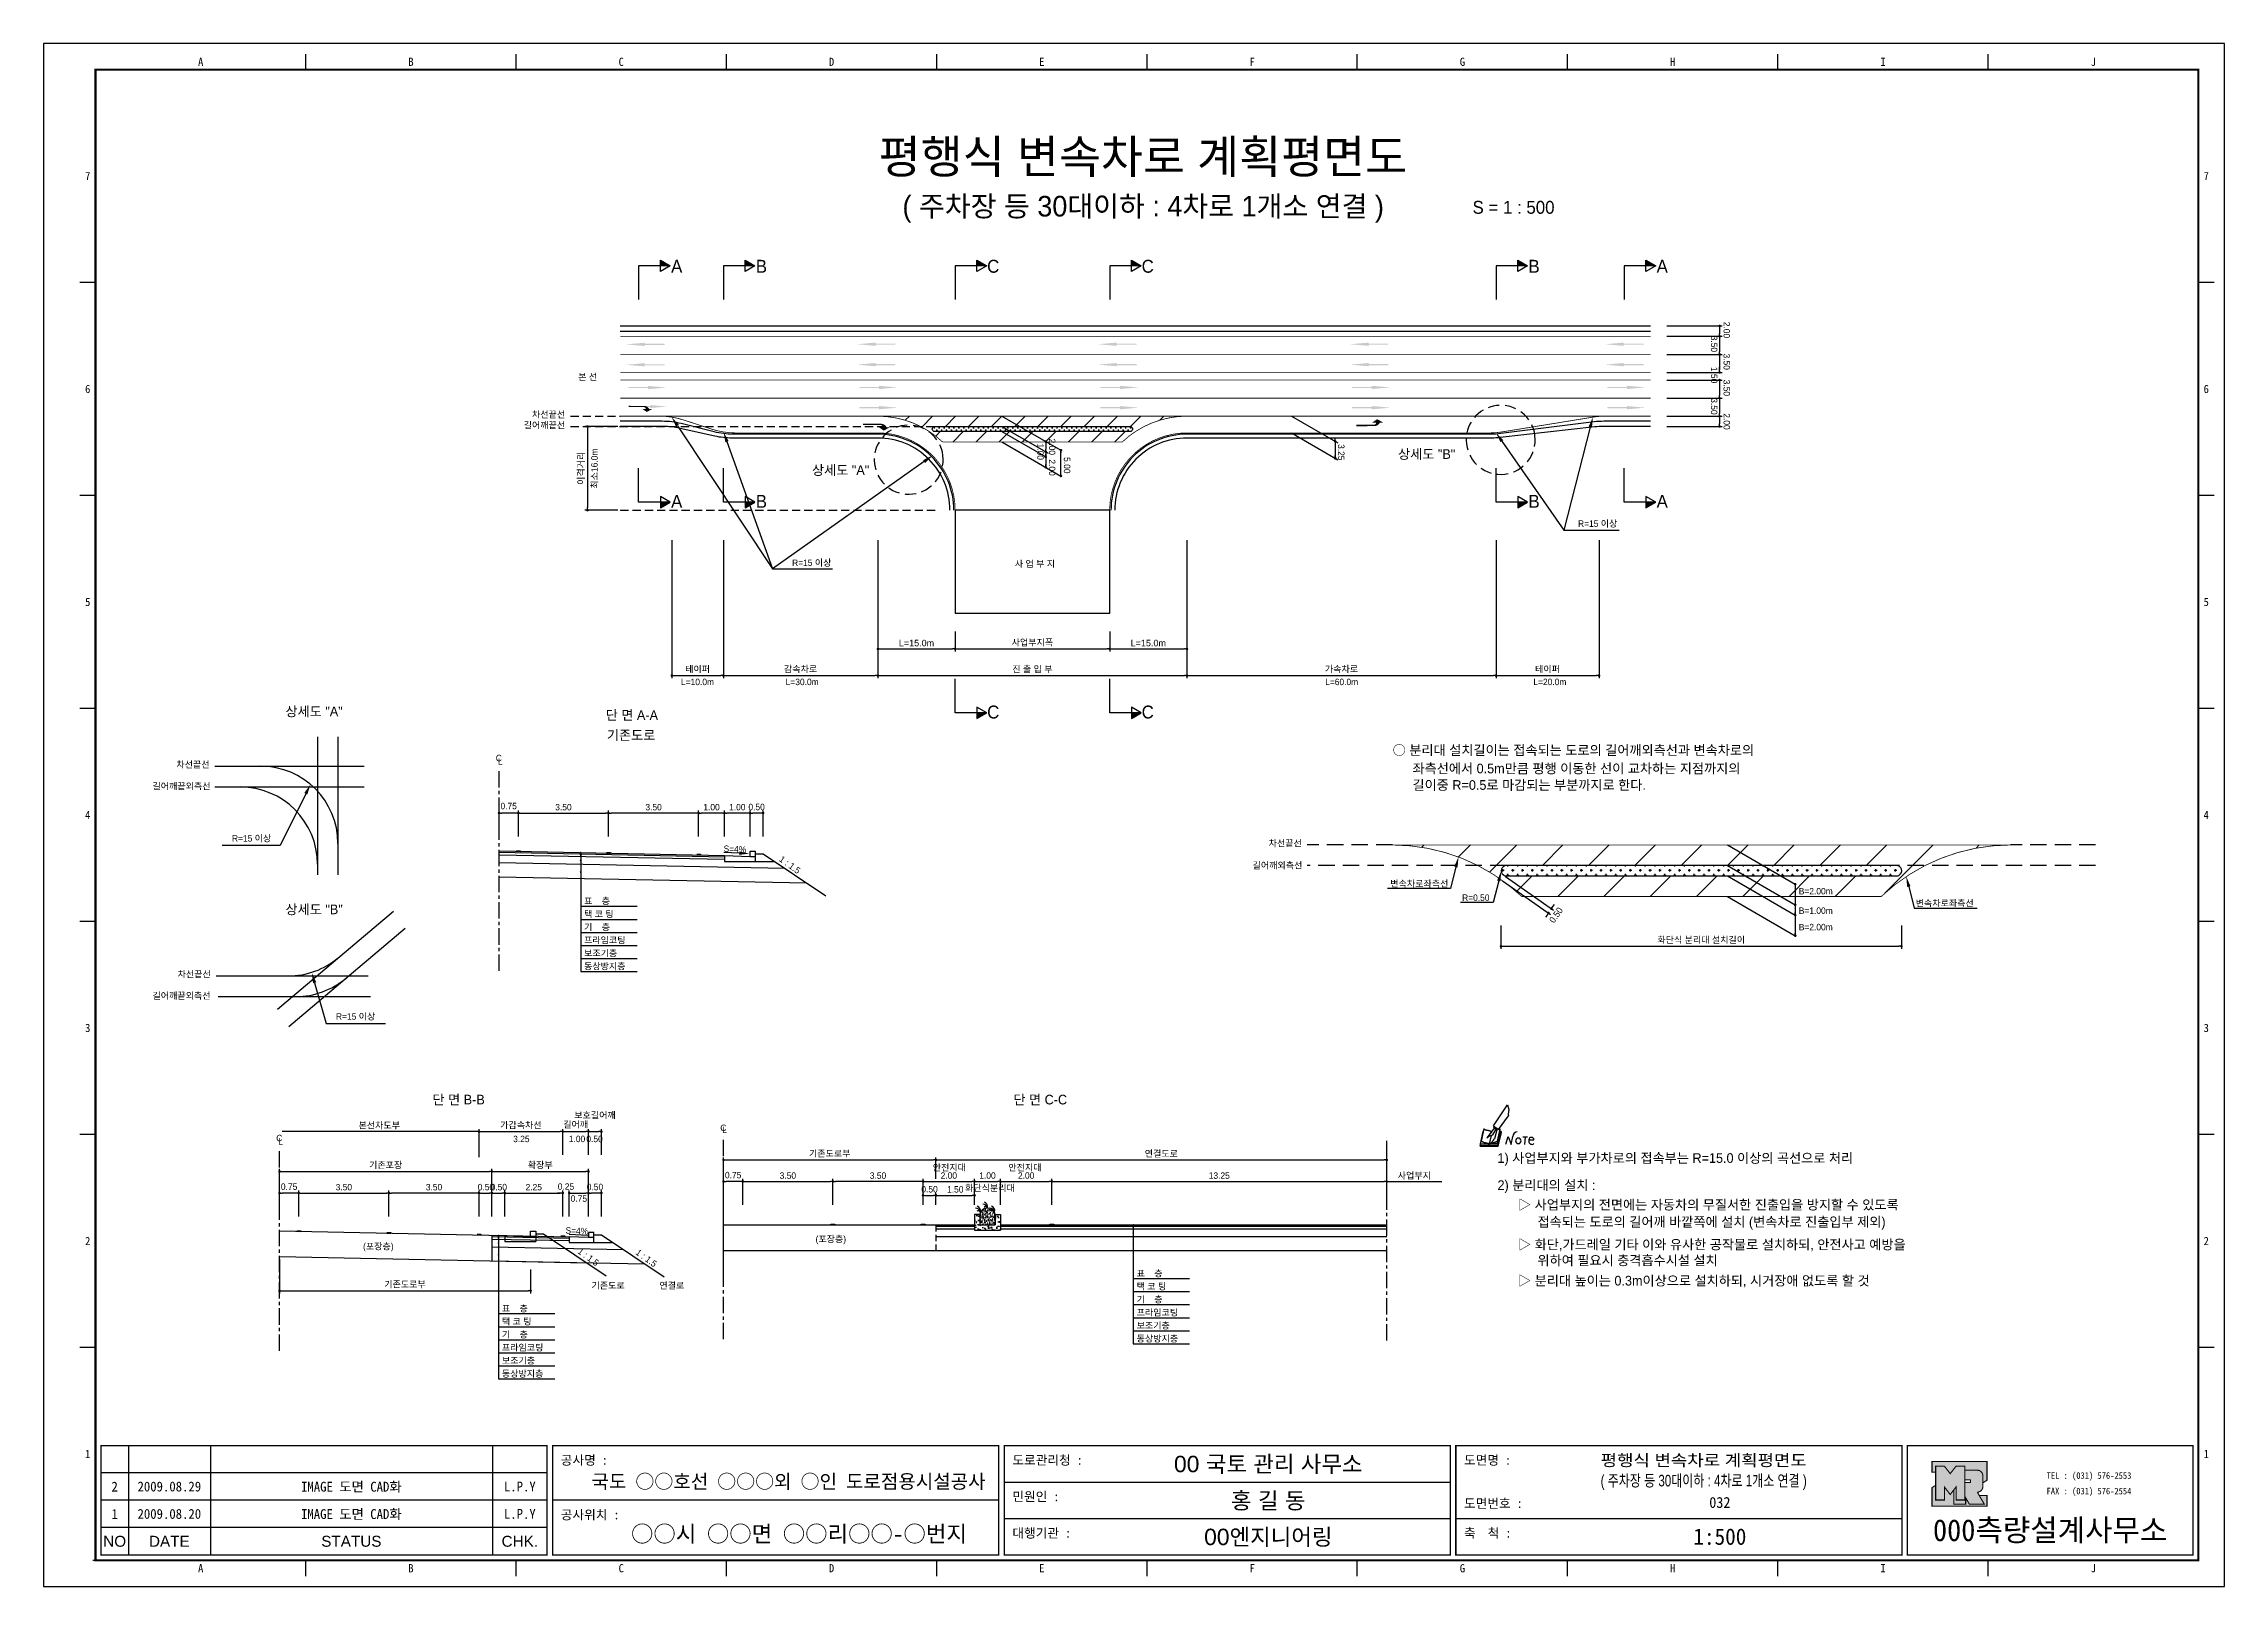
# Model space of a CAD drawing. Header units: millimetres. Extents: x 926 to 1350, y -25 to 274.
import ezdxf
from ezdxf.enums import TextEntityAlignment as Align

# ---------------------------------------------------------------- set-up
doc = ezdxf.new("R2010")
doc.units = ezdxf.units.MM
doc.linetypes.add('CENTER', pattern=[50.8, 31.75, -6.35, 6.35, -6.35])
doc.linetypes.add('HIDDEN', pattern=[9.525, 6.35, -3.175])
for name, color, linetype in [('CC-GSTR-0004', 4, 'Continuous'), ('CM-LANE-0030', 30, 'Continuous'), ('CZ-DIMT-0002', 7, 'Continuous'), ('CZ-EXST-0002', 1, 'Continuous'), ('CZ-LIN1-0007', 7, 'Continuous'), ('CZ-LIN2-0003', 3, 'Continuous'), ('CZ-LINE-0001', 7, 'Continuous'), ('CZ-TEXT-BOX0', 7, 'Continuous'), ('TITLE', 7, 'Continuous')]:
    doc.layers.add(name, color=color, linetype=linetype)
doc.styles.add('견고딕', font='arial.ttf')
doc.styles.add('돋움', font='')
doc.styles.add('돋음체', font='')
doc.styles.get('돋움').set_extended_font_data('Dotum')
doc.styles.get('돋음체').set_extended_font_data('DotumChe')

msp = doc.modelspace()

# ---------------------------------------------------------------- texts
at = {"layer": 'CZ-DIMT-0002', "style": '돋움'}
for s, height, p in [('A', 2.5, (1049.38, 231.26)), ('B', 2.5, (1065.82, 231.26)), ('C', 2.5, (1110.82, 231.26)), ('C', 2.5, (1140.82, 231.26)), ('B', 2.5, (1215.82, 231.26)), ('A', 2.5, (1240.7, 231.26)), ('본 선', 1.25, (1032.09, 209.81)), ('차선끝선', 1.25, (1024.5, 202.51)), ('길어깨끝선', 1.25, (1023.7, 200.42)), ('상세도 "B"', 1.875, (1194.97, 194.82)), ('상세도 "A"', 1.875, (1081.2, 191.7)), ('A', 2.5, (1049.38, 185.64)), ('B', 2.5, (1065.82, 185.64)), ('B', 2.5, (1215.82, 185.64)), ('A', 2.5, (1240.7, 185.64)), ('R=15 이상', 1.25, (1228.17, 181.32)), ('R=15 이상', 1.25, (1075.59, 173.73)), ('사 업 부 지', 1.25, (1118.92, 173.51)), ('L=10.0m', 1.25, (1053.42, 150.6)), ('L=30.0m', 1.25, (1073.73, 150.6)), ('L=60.0m', 1.25, (1178.47, 150.6)), ('L=20.0m', 1.25, (1218.89, 150.6)), ('C', 2.5, (1110.82, 144.76)), ('C', 2.5, (1140.82, 144.76)), ('C', 1.25, (1014.85, 135.83)), ('L', 1.25, (1015.11, 135.18)), ('차선끝선', 1.25, (955.47, 134.57)), ('길어깨끝외측선', 1.25, (953.24, 130.37)), ('R=15 이상', 1.25, (966.85, 120.25)), ('차선끝선', 1.25, (1167.52, 119.29)), ('차선끝선', 1.25, (955.7, 93.89)), ('길어깨끝외측선', 1.25, (953.24, 89.71)), ('R=15 이상', 1.25, (987.04, 85.68)), ('C', 1.25, (1058.42, 64.07)), ('L', 1.25, (1058.68, 63.67)), ('C', 1.25, (972.22, 62.09)), ('L', 1.25, (972.48, 61.44))]:
    msp.add_text(s, height=height, dxfattribs=at).set_placement(p, align=Align.MIDDLE_CENTER)
for s, rotation, p in [('2.00', 270, (1252.6, 220.49)), ('3.50', 270, (1250.16, 217.79)), ('3.50', 270, (1252.6, 214.33)), ('1.50', 270, (1250.16, 211.74)), ('3.50', 270, (1252.6, 209.26)), ('3.50', 270, (1250.16, 205.65)), ('2.00', 270, (1252.6, 202.73)), ('최소16.0m', 90, (1034.03, 188.11))]:
    msp.add_text(s, height=1.25, rotation=rotation, dxfattribs=at).set_placement(p)
for s, p in [('○ 분리대 설치길이는 접속되는 도로의 길어깨외측선과 변속차로의', (1188.37, 137.36)), ('좌측선에서 0.5m만큼 평행 이동한 선이 교차하는 지점까지의', (1192.22, 133.8)), ('길이중 R=0.5로 마감되는 부분까지로 한다.', (1192.22, 130.6)), ('1) 사업부지와 부가차로의 접속부는 R=15.0 이상의 곡선으로 처리', (1208.72, 58.21)), ('2) 분리대의 설치 :', (1208.72, 52.95)), ('▷ 사업부지의 전면에는 자동차의 무질서한 진출입을 방지할 수 있도록', (1212.7, 49.15)), ('접속되는 도로의 길어깨 바깥쪽에 설치 (변속차로 진출입부 제외)', (1216.48, 45.82)), ('▷ 화단,가드레일 기타 이와 유사한 공작물로 설치하되, 안전사고 예방을', (1212.7, 41.42)), ('위하여 필요시 충격흡수시설 설치', (1216.48, 38.35)), ('▷ 분리대 높이는 0.3m이상으로 설치하되, 시거장애 없도록 할 것', (1212.7, 34.41))]:
    msp.add_text(s, height=1.875, dxfattribs=at).set_placement(p, align=Align.MIDDLE_LEFT)
for s, rotation, p in [('S=4%', 357.7094, (1060.68, 118.16)), ('1 : 1.5', 323.8881, (1071.35, 115.12)), ('S=4%', 357.7094, (1029.99, 44.09)), ('1 : 1.5', 323.8881, (1032.23, 39)), ('1 : 1.5', 323.8881, (1043.48, 38.8))]:
    msp.add_text(s, height=1.25, rotation=rotation, dxfattribs=at).set_placement(p, align=Align.MIDDLE_CENTER)
for s, p in [('길어깨외측선', (1161.17, 114.38)), ('변속차로좌측선', (1187.91, 110.83)), ('B=2.00m', (1267.21, 109.37)), ('표    층', (1031.39, 107.45)), ('택 코 팅', (1031.39, 104.92)), ('R=0.50', (1201.85, 108.11)), ('B=1.00m', (1267.21, 105.59)), ('변속차로좌측선', (1289.9, 107.03)), ('기    층', (1031.39, 102.39)), ('B=2.00m', (1267.21, 102.4)), ('프라임코팅', (1031.39, 99.86)), ('보조기층', (1031.39, 97.33)), ('동상방지층', (1031.39, 94.8)), ('3.25', (1017.63, 61.29)), ('1.00', (1028.44, 61.29)), ('0.50', (1031.84, 61.29)), ('안전지대', (1099.09, 55.75)), ('안전지대', (1113.75, 55.75)), ('사업부지', (1189.36, 54.18)), ('화단식분리대', (1105.36, 51.77)), ('(포장층)', (1076.34, 41.86)), ('(포장층)', (988.49, 40.45)), ('기존도로', (1032.83, 32.85)), ('연결로', (1046.02, 32.85)), ('표    층', (1138.67, 35.21)), ('택 코 팅', (1138.67, 32.68)), ('표    층', (1015.44, 28.4)), ('기    층', (1138.67, 30.15)), ('택 코 팅', (1015.44, 25.87)), ('프라임코팅', (1138.67, 27.61)), ('보조기층', (1138.67, 25.08)), ('프라임코팅', (1015.44, 20.81)), ('기    층', (1015.44, 23.34)), ('동상방지층', (1138.67, 22.55)), ('보조기층', (1015.44, 18.28)), ('동상방지층', (1015.44, 15.74))]:
    msp.add_text(s, height=1.25, dxfattribs=at).set_placement(p)
at = {"layer": 'CZ-DIMT-0002', "char_height": 1.25, "attachment_point": 5, "style": '돋움'}
for s, insert, rotation in [('1.00', (1120, 195.27), 270), ('\\A1;2.00', (1122.26, 196.23), 270), ('3.25', (1178.38, 195.16), 270), ('2.00', (1122.26, 192.2), 270), ('5.00', (1125.15, 192.63), 270), ('\\A1;0.50', (1220.09, 105.35), 54.9032)]:
    msp.add_mtext(s, dxfattribs=dict(at, insert=insert, rotation=rotation))
at = {"layer": 'CZ-DIMT-0002', "insert": (991.63, 64.48), "char_height": 1.25, "attachment_point": 5, "style": '돋움'}
msp.add_mtext('본선차도부', dxfattribs=at)
at = {"layer": 'CZ-LINE-0001', "insert": (1030.85, 192.05), "char_height": 1.25, "attachment_point": 5, "rotation": 90, "style": '돋움'}
msp.add_mtext('\\A1;이격거리', dxfattribs=at)
at = {"layer": 'CZ-LINE-0001', "char_height": 1.25, "attachment_point": 5, "style": '돋움'}
for s, insert in [('\\A1;{\\fArial|b0|i0|c0|p32;L=15.0m}', (1095.93, 158.14)), ('\\A1;사업부지폭', (1118.43, 158.2)), ('\\A1;{\\fArial|b0|i0|c0|p32;L=15.0m}', (1140.93, 158.14)), ('\\A1;테이퍼', (1053.43, 153.02)), ('\\A1;감속차로', (1073.43, 153.03)), ('\\A1;진 출 입 부', (1118.43, 153.02)), ('\\A1;가속차로', (1178.43, 153.03)), ('\\A1;테이퍼', (1218.43, 153.02)), ('\\A1;0.75', (1016.76, 126.51)), ('\\A1;3.50', (1027.39, 126.29)), ('\\A1;3.50', (1044.89, 126.29)), ('\\A1;1.00', (1056.14, 126.29)), ('\\A1;1.00', (1061.14, 126.29)), ('\\A1;0.50', (1064.89, 126.32)), ('\\A1;화단식 분리대 설치길이', (1248.27, 100.49)), ('\\A1;가감속차선', (1019.13, 64.53)), ('\\A1;길어깨', (1029.76, 64.66)), ('\\A1;보호길어깨', (1033.51, 66.45)), ('\\A1;기존도로부', (1079.08, 59.02)), ('\\A1;연결도로', (1143.46, 59.01)), ('\\A1;기존포장', (992.88, 56.78)), ('\\A1;확장부', (1022.88, 56.78)), ('\\A1;0.75', (1060.33, 54.89)), ('\\A1;3.50', (1070.96, 54.79)), ('\\A1;3.50', (1088.46, 54.79)), ('\\A1;2.00', (1102.21, 54.79)), ('\\A1;1.00', (1109.71, 54.79)), ('\\A1;2.00', (1117.21, 54.79)), ('\\A1;13.25', (1154.71, 54.79)), ('\\A1;0.75', (974.13, 52.65)), ('\\A1;3.50', (984.76, 52.55)), ('\\A1;3.50', (1002.26, 52.55)), ('\\A1;0.50', (1012.34, 52.56)), ('\\A1;0.50', (1014.84, 52.56)), ('\\A1;2.25', (1021.63, 52.55)), ('\\A1;0.25', (1027.88, 52.66)), ('\\A1;0.75', (1030.38, 50.33)), ('\\A1;0.50', (1033.51, 52.58)), ('\\A1;0.50', (1098.46, 52.14)), ('\\A1;1.50', (1103.46, 52.12)), ('\\A1;기존도로부', (996.63, 33.64))]:
    msp.add_mtext(s, dxfattribs=dict(at, insert=insert))
at = {"layer": 'CZ-TEXT-BOX0', "style": '돋움'}
for s, p in [('상세도 "A"', (978.98, 144.88)), ('단 면 A-A', (1040.67, 144.16)), ('기존도로', (1040.52, 140.26)), ('상세도 "B"', (978.99, 106.46)), ('단 면 B-B', (1007.04, 69.55)), ('단 면 C-C', (1119.95, 69.55))]:
    msp.add_text(s, height=1.875, dxfattribs=at).set_placement(p, align=Align.MIDDLE_CENTER)
at = {"layer": 'TITLE', "color": 3, "linetype": 'Continuous', "style": '돋음체'}
for s, p in [('A', (956.97, 270.94)), ('B', (997.79, 270.94)), ('C', (1038.61, 270.94)), ('D', (1079.44, 270.94)), ('E', (1120.26, 270.94)), ('F', (1161.09, 270.94)), ('G', (1201.91, 270.94)), ('H', (1242.74, 270.94)), ('I', (1283.56, 270.94)), ('J', (1324.39, 270.94)), ('7', (935.04, 248.77)), ('7', (1346.31, 248.77)), ('6', (935.04, 207.44)), ('6', (1346.31, 207.44)), ('5', (935.04, 166.11)), ('5', (1346.31, 166.11)), ('4', (935.04, 124.78)), ('4', (1346.31, 124.78)), ('3', (935.04, 83.45)), ('3', (1346.31, 83.45)), ('2', (935.04, 42.12)), ('2', (1346.31, 42.12)), ('1', (935.04, 0.79)), ('1', (1346.31, 0.79)), ('A', (956.97, -21.39)), ('B', (997.79, -21.39)), ('C', (1038.61, -21.39)), ('D', (1079.44, -21.39)), ('E', (1120.26, -21.39)), ('F', (1161.09, -21.39)), ('G', (1201.91, -21.39)), ('H', (1242.74, -21.39)), ('I', (1283.56, -21.39)), ('J', (1324.39, -21.39))]:
    msp.add_text(s, height=1.59, dxfattribs=at).set_placement(p, align=Align.MIDDLE)
at = {"layer": 'TITLE', "style": '돋움'}
for s, height, p in [('평행식 변속차로 계획평면도', 6.5, (1139.89, 252.55)), ('( 주차장 등 30대이하 : 4차로 1개소 연결 )', 4, (1139.94, 242.92))]:
    msp.add_text(s, height=height, dxfattribs=at).set_placement(p, align=Align.MIDDLE_CENTER)
msp.add_text('S = 1 : 500', height=2.5, dxfattribs=at).set_placement((1203.88, 242.7), align=Align.MIDDLE_LEFT)
at = {"layer": 'TITLE', "style": '돋음체'}
for s, p in [('공사명 : ', (1026.88, -1.31)), ('도로관리청 :', (1114.55, -1.31)), ('도면명 :', (1202.22, -1.31)), ('민원인 :', (1114.55, -8.38)), ('도면번호 :', (1202.22, -9.7)), ('공사위치 :', (1026.88, -11.92)), ('대행기관 :', (1114.55, -15.46)), ('축  척 :', (1202.22, -15.46))]:
    msp.add_text(s, height=1.804, dxfattribs=at).set_placement(p)
at = {"layer": 'TITLE', "color": 7, "linetype": 'Continuous'}
for s, height, style, p in [('00 국토 관리 사무소', 3.1832, '견고딕', (1164.22, -1.13)), ('국도 ○○호선 ○○○외 ○인 도로점용시설공사', 2.7, '돋음체', (1071.09, -4.52)), ('홍 길 동', 3.183, '견고딕', (1164.22, -8.21)), ('○○시 ○○면 ○○리○○-○번지', 3.1832, '돋음체', (1073.12, -14.68)), ('00엔지니어링', 3.183, '견고딕', (1164.22, -15.28))]:
    msp.add_text(s, height=height, dxfattribs=dict(at, style=style)).set_placement(p, align=Align.MIDDLE)
at = {"layer": 'TITLE', "style": '돋움'}
for s, width, p, p2 in [('평행식 변속차로 계획평면도', 1.010039, (1228.75, -1.56), (1268.75, -1.56)), ('( 주차장 등 30대이하 : 4차로 1개소 연결 )', 0.670122, (1228.75, -5.51), (1268.75, -5.51))]:
    msp.add_text(s, height=2.25, dxfattribs=dict(at, width=width)).set_placement(p, p2, align=Align.FIT)
at = {"layer": 'TITLE', "color": 180, "style": '돋음체'}
for s, p in [('TEL : (031) 576-2553', (1315.32, -4.04)), ('FAX : (031) 576-2554', (1315.32, -7.06))]:
    msp.add_text(s, height=1.2733, dxfattribs=at).set_placement(p)
at = {"layer": 'TITLE', "color": 1, "linetype": 'Continuous', "style": '돋음체'}
msp.add_text('2', height=1.91, dxfattribs=at).set_placement((940.27, -5.55), align=Align.MIDDLE)
at = {"layer": 'TITLE', "linetype": 'Continuous'}
for s, height, style, p in [('2009.08.29', 1.91, '돋음체', (950.88, -5.55)), ('L.P.Y', 1.91, '돋음체', (1018.92, -5.55)), ('032', 2.122, '돋음체', (1251.89, -8.64)), ('1', 1.91, '돋음체', (940.27, -10.86)), ('2009.08.20', 1.91, '돋음체', (950.88, -10.86)), ('L.P.Y', 1.91, '돋음체', (1018.92, -10.86)), ('NO', 2.122, '견고딕', (940.27, -16.16)), ('DATE', 2.122, '견고딕', (950.88, -16.16)), ('STATUS', 2.122, '견고딕', (986.22, -16.16)), ('CHK.', 2.122, '견고딕', (1018.92, -16.16)), ('1:500', 3.183, '돋음체', (1251.89, -15.28))]:
    msp.add_text(s, height=height, dxfattribs=dict(at, style=style)).set_placement(p, align=Align.MIDDLE)
at = {"layer": 'TITLE', "style": '돋음체'}
for p in [(986.22, -5.55), (986.22, -10.86)]:
    msp.add_text('IMAGE 도면 CAD화', height=1.9099, dxfattribs=at).set_placement(p, align=Align.MIDDLE)
at = {"layer": 'TITLE', "color": 180, "style": '돋음체'}
msp.add_text('000측량설계사무소', height=4.244, dxfattribs=at).set_placement((1316.02, -16.13), align=Align.CENTER)

# ---------------------------------------------------------------- blocks, each defined once
blk = doc.blocks.new('note')
for p, q in [((0.85, 3.5), (3.53, 7.57)), ((1.8, 2.79), (3.74, 5.46)), ((3.53, 7.57), (3.8, 6.64)), ((3.8, 6.64), (3.69, 5.72)), ((3.69, 5.72), (3.74, 5.46)), ((-1.24, 2.36), (-1.77, 0)), ((-1.77, 0), (1.77, 0)), ((-1.77, 0), (-1.77, -0.3)), ((-1.53, 0.52), (-1.55, 0.54)), ((-1.01, 2.9), (-1.53, 0.52)), ((-1.48, 0.48), (-1.53, 0.52)), ((-1.43, 0.44), (-1.48, 0.48)), ((-1.38, 0.41), (-1.43, 0.44)), ((-1.33, 0.4), (-1.38, 0.41)), ((-1.27, 0.37), (-1.33, 0.4)), ((-1.22, 0.35), (-1.27, 0.37)), ((-1.13, 2.36), (-1.24, 2.36)), ((-1.17, 0.33), (-1.22, 0.35)), ((-1.12, 0.32), (-1.17, 0.33)), ((-1.02, 0.25), (-1.12, 0.32)), ((-0.97, 0.22), (-1.02, 0.25)), ((-1, 2.9), (-1.01, 2.9)), ((-0.98, 2.85), (-1, 2.9)), ((-0.95, 2.8), (-0.98, 2.85)), ((-0.93, 0.21), (-0.97, 0.22)), ((-0.9, 2.75), (-0.95, 2.8)), ((-0.88, 0.19), (-0.93, 0.21)), ((-0.85, 2.72), (-0.9, 2.75)), ((-0.8, 0.18), (-0.88, 0.19)), ((-0.79, 2.69), (-0.85, 2.72)), ((-0.75, 0.17), (-0.8, 0.18)), ((-0.74, 2.68), (-0.79, 2.69)), ((-0.7, 0.16), (-0.75, 0.17)), ((-0.69, 2.65), (-0.74, 2.68)), ((-0.64, 0.15), (-0.7, 0.16)), ((-0.64, 2.65), (-0.69, 2.65)), ((-0.59, 2.63), (-0.64, 2.65)), ((-0.58, 0.14), (-0.64, 0.15)), ((-0.54, 2.62), (-0.59, 2.63)), ((-0.53, 0.13), (-0.58, 0.14)), ((-0.48, 2.61), (-0.54, 2.62)), ((-0.48, 0.12), (-0.53, 0.13)), ((-0.43, 2.61), (-0.48, 2.61)), ((-0.43, 0.11), (-0.48, 0.12)), ((0.75, 2.77), (-0.46, 1.16)), ((0.37, 2.24), (-0.46, 1.16)), ((-0.46, 1.16), (-0.08, 1.47)), ((-0.38, 2.59), (-0.43, 2.61)), ((-0.38, 0.08), (-0.43, 0.11)), ((-0.33, 2.59), (-0.38, 2.59)), ((-0.29, 0.06), (-0.38, 0.08)), ((-0.27, 2.58), (-0.33, 2.59)), ((-0.23, 0.05), (-0.29, 0.06)), ((-0.22, 2.57), (-0.27, 2.58)), ((-0.16, 0.04), (-0.23, 0.05)), ((-0.17, 2.56), (-0.22, 2.57)), ((-0.12, 2.55), (-0.17, 2.56)), ((-0.11, 0.03), (-0.16, 0.04)), ((-0.07, 2.53), (-0.12, 2.55)), ((-0.04, 0.02), (-0.11, 0.03)), ((-0.08, 1.47), (0.72, 1.75)), ((-0.01, 2.51), (-0.07, 2.53)), ((-0.05, -0.3), (-0.05, 0)), ((0, 0), (-0.04, 0.02)), ((0.04, 2.5), (-0.01, 2.51)), ((0.37, 1.63), (0, 0)), ((0, 0), (1.6, 0.53)), ((0, 0), (1.65, 0.18)), ((0, 0.01), (0.06, 0.04)), ((0, -0.3), (0, 0)), ((0.09, 2.48), (0.04, 2.5)), ((0.05, -0.3), (0.05, 0)), ((0.06, 0.04), (0.11, 0.07)), ((0.14, 2.48), (0.09, 2.48)), ((0.11, 0.07), (0.16, 0.09)), ((0.2, 2.47), (0.14, 2.48)), ((0.16, 0.09), (0.21, 0.12)), ((0.26, 2.43), (0.18, 2.46)), ((0.21, 0.12), (0.27, 0.14)), ((0.34, 2.4), (0.26, 2.43)), ((0.27, 0.14), (0.36, 0.19)), ((0.45, 2.37), (0.34, 2.4)), ((0.36, 0.19), (0.41, 0.22)), ((0.41, 0.22), (0.46, 0.27)), ((0.46, 0.27), (0.51, 0.3)), ((0.51, 0.3), (0.56, 0.34)), ((0.56, 0.34), (0.6, 0.4)), ((0.6, 0.4), (0.64, 0.45)), ((0.64, 0.45), (0.67, 0.51)), ((0.67, 0.51), (0.74, 0.58)), ((0.72, 1.75), (1.16, 2.53)), ((0.74, 0.58), (0.79, 0.63)), ((1, 3.1), (0.75, 2.77)), ((0.79, 0.63), (0.83, 0.68)), ((0.83, 0.68), (0.86, 0.73)), ((0.85, 3.5), (1.8, 2.79)), ((1, 3.4), (0.85, 3.21)), ((0.85, 3.21), (1.52, 2.71)), ((0.86, 0.73), (0.89, 0.79)), ((0.89, 0.84), (0.92, 0.89)), ((0.89, 0.79), (0.89, 0.84)), ((0.92, 0.89), (0.96, 0.95)), ((0.96, 0.95), (1.01, 0.97)), ((1.47, 2.74), (1.01, 0.97)), ((1.16, 2.53), (1.37, 2.82)), ((2.13, 2.84), (1.44, 2.63)), ((1.52, 2.71), (1.66, 2.9)), ((1.6, 0.53), (2.13, 2.84)), ((1.65, 0.18), (2.19, 2.48)), ((1.77, 0), (2.3, 2.36)), ((1.77, -0.3), (2.3, 2.07)), ((1.77, -0.38), (2.3, 1.99)), ((1.77, -0.44), (2.3, 1.93)), ((1.77, 0), (1.77, -0.3)), ((2.19, 2.48), (2.04, 2.47)), ((2.3, 2.36), (2.16, 2.36)), ((2.3, 2.36), (2.3, 2.07)), ((3.21, -0.08), (3.68, 1.4)), ((3.68, 1.4), (4.26, -0.14)), ((4.26, -0.14), (4.56, 1.44)), ((6.55, 1.34), (7.46, 1.34)), ((7.01, 1.34), (6.87, -0.11)), ((7.71, 0.77), (7.71, 0.55)), ((7.71, 0.77), (8.67, 0.77)), ((-1.77, -0.3), (1.77, -0.3)), ((-1.77, -0.43), (-1.77, -0.3)), ((-1.77, -0.37), (1.77, -0.37)), ((-1.77, -0.43), (1.77, -0.43))]:
    blk.add_line(p, q)
for centre, major_axis, start_param, end_param in [((0.4, 2.31), (0.0702, 0.0702), 3.283946, 6.425539), ((5.68, 1.23), (-0.806, 0.806), -0.591174, 0.597824), ((5.66, 0.58), (-0.378, 0.378), 3.926991, 10.210176), ((8.3, 0.49), (0.422, 0.422), 2.265602, 4.634911), ((8.19, 0.77), (-0.342, 0.342), 3.926991, 7.068583)]:
    blk.add_ellipse(centre, major_axis=major_axis, ratio=1, start_param=start_param, end_param=end_param)
blk = doc.blocks.new('_Dot')
at = {"color": 0, "linetype": 'ByBlock', "lineweight": -2}
blk.add_line((-0.5, 0), (-1, 0), dxfattribs=at)
at = {"color": 0, "linetype": 'ByBlock', "const_width": 0.5}
blk.add_lwpolyline([(-0.25, 0, 1), (0.25, 0, 1)], format="xyb", close=True, dxfattribs=at)

# ---------------------------------------------------------------- hatches: boundary and pattern name
at = {"layer": 'CM-LANE-0030'}
h = msp.add_hatch(dxfattribs=at)
h.set_pattern_fill('ANSI31', color=256, style=0)
h.set_pattern_definition([(45, (433.003, -14.8518), (-2.245064, 2.245064), [])])
h.paths.add_polyline_path([(1135.88, 197.17, -0.191871), (1148.43, 202.17), (1088.43, 202.17, -0.191871), (1100.98, 197.17)])
h.paths.add_polyline_path([(1099.34, 199.17, 0.002096), (1099.21, 199.27, -0.732581), (1099.5, 200.17), (1137.36, 200.17, -0.732581), (1137.65, 199.27, 0.002096), (1137.52, 199.17)], flags=16)
h = msp.add_hatch(dxfattribs=at)
h.set_pattern_fill('ANSI31', color=256, scale=2, style=0)
h.set_pattern_definition([(45, (-91.572, 575.065), (-4.490128, 4.490128), [])])
h.paths.add_polyline_path([(1283.22, 108.96, -0.191871), (1308.32, 118.96), (1188.32, 118.96, -0.191871), (1213.42, 108.96)])
h.paths.add_polyline_path([(1210.14, 112.96, 0.002096), (1209.88, 113.14, -0.732581), (1210.45, 114.96), (1286.18, 114.96, -0.732581), (1286.76, 113.14, 0.002096), (1286.5, 112.96)], flags=16)
at = {"layer": 'CZ-EXST-0002'}
h = msp.add_hatch(dxfattribs=at)
h.set_pattern_fill('AR-CONC', color=256, scale=0.01, style=0)
h.set_pattern_definition([(50, (-0.91, 3528.0902), (1.8218467, -0.15939086), [0.1905, -2.0955]), (355, (-0.91, 3528.0902), (-0.3524283, 1.9105664), [0.1524, -1.6764]), (100.451, (-0.7582, 3528.0769), (1.469425, 1.7511669), [0.1619, -1.7809]), (46.1842, (-0.91, 3528.5982), (2.7107904, -0.4204233), [0.28575, -3.14325]), (96.6356, (-0.6842, 3528.5632), (2.3740423, 2.4742556), [0.24285, -2.67135]), (351.184, (-0.91, 3528.5982), (2.374046, 2.4742512), [0.2286, -2.5146]), (21, (-0.656, 3528.4712), (1.5161488, -1.0226552), [0.1905, -2.0955]), (326, (-0.656, 3528.4712), (0.6180203, 1.8418797), [0.1524, -1.6764]), (71.4514, (-0.5297, 3528.386), (2.1341649, 0.8192286), [0.1619, -1.7809]), (37.5, (-0.91006, 3528.0902), (0.03088603, 0.84555039), [0, -1.65608, 0, -1.7018, 0, -1.68275]), (7.5, (-0.9101, 3528.0902), (0.66819663, 1.00180575), [0, -0.97028, 0, -1.61798, 0, -0.64135]), (327.5, (-1.4765, 3528.0902), (1.35590595, -0.05728744), [0, -0.635, 0, -1.9812, 0, -2.6289]), (317.5, (-1.7305, 3528.0902), (1.4812918, 0.2542649), [0, -0.8255, 0, -1.31572, 0, -1.8669])])
h.paths.add_polyline_path([(1112.21, 44.24), (1112.21, 47.24), (1111.21, 47.24), (1111.21, 45.24), (1108.21, 45.24), (1108.21, 47.24), (1107.21, 47.24), (1107.21, 44.24)])
h = msp.add_hatch(dxfattribs=at)
h.set_pattern_fill('AR-SAND', color=256, scale=0.01, style=0)
h.set_pattern_definition([(37.5, (-0.91006, 3528.0902), (-0.016000313, 0.489413237), [0, -0.38608, 0, -0.4318, 0, -0.41275]), (7.5, (-0.91006, 3528.0902), (0.44952328, 0.7168251), [0, -0.20828, 0, -0.34798, 0, -0.13335]), (327.5, (-1.2225, 3528.0902), (0.79099237, 0.001437185), [0, -0.127, 0, -0.4572, 0, -0.5969]), (317.5, (-1.2225, 3528.0902), (0.76355645, 0.22292932), [0, -0.0635, 0, -0.29972, 0, -0.3429])])
edge = h.paths.add_edge_path()
edge.add_ellipse((1109.71, 47.24), major_axis=(-1.5, 0), ratio=0.829212, start_angle=180, end_angle=360)
edge.add_line((1108.21, 47.24), (1108.21, 45.24))
edge.add_line((1108.21, 45.24), (1111.21, 45.24))
edge.add_line((1111.21, 45.24), (1111.21, 47.24))
at = {"layer": 'CZ-LIN1-0007'}
for points in [[(1043.18, 216.42), (1043.18, 216.21), (1047.01, 216.21), (1047.01, 215.99), (1043.18, 215.99), (1043.18, 215.78), (1039.53, 216.1)], [(1088.01, 216.45), (1088.01, 216.24), (1091.84, 216.24), (1091.84, 216.02), (1088.01, 216.02), (1088.01, 215.81), (1084.36, 216.13)], [(1134.81, 216.45), (1134.81, 216.24), (1138.64, 216.24), (1138.64, 216.02), (1134.81, 216.02), (1134.81, 215.81), (1131.16, 216.13)], [(1183.71, 216.45), (1183.71, 216.24), (1187.53, 216.24), (1187.53, 216.02), (1183.71, 216.02), (1183.71, 215.81), (1180.06, 216.13)], [(1233.24, 216.45), (1233.24, 216.24), (1237.07, 216.24), (1237.07, 216.02), (1233.24, 216.02), (1233.24, 215.81), (1229.59, 216.13)], [(1043.18, 212.46), (1043.18, 212.25), (1047.01, 212.25), (1047.01, 212.03), (1043.18, 212.03), (1043.18, 211.82), (1039.53, 212.14)], [(1088.01, 212.49), (1088.01, 212.28), (1091.84, 212.28), (1091.84, 212.06), (1088.01, 212.06), (1088.01, 211.85), (1084.36, 212.17)], [(1134.81, 212.49), (1134.81, 212.28), (1138.64, 212.28), (1138.64, 212.06), (1134.81, 212.06), (1134.81, 211.85), (1131.16, 212.17)], [(1183.71, 212.49), (1183.71, 212.28), (1187.53, 212.28), (1187.53, 212.06), (1183.71, 212.06), (1183.71, 211.85), (1180.06, 212.17)], [(1233.24, 212.49), (1233.24, 212.28), (1237.07, 212.28), (1237.07, 212.06), (1233.24, 212.06), (1233.24, 211.85), (1229.59, 212.17)], [(1043.79, 208.04), (1043.79, 207.83), (1039.96, 207.83), (1039.96, 207.62), (1043.79, 207.62), (1043.79, 207.4), (1047.44, 207.72)], [(1088.62, 208.07), (1088.62, 207.86), (1084.8, 207.86), (1084.8, 207.65), (1088.62, 207.64), (1088.62, 207.43), (1092.27, 207.75)], [(1135.42, 208.07), (1135.42, 207.86), (1131.6, 207.86), (1131.6, 207.65), (1135.42, 207.64), (1135.42, 207.43), (1139.07, 207.75)], [(1184.32, 208.07), (1184.32, 207.86), (1180.49, 207.86), (1180.49, 207.65), (1184.32, 207.64), (1184.32, 207.43), (1187.97, 207.75)], [(1233.85, 208.07), (1233.85, 207.86), (1230.02, 207.86), (1230.02, 207.65), (1233.85, 207.64), (1233.85, 207.43), (1237.5, 207.75)], [(1043.15, 204.16, -0.267976), (1044.05, 203.55), (1044.61, 203.56), (1043.57, 202.98), (1042.74, 203.55), (1043.35, 203.55, 0.504994), (1043.08, 203.92), (1040.03, 203.94), (1040.03, 204.18)], [(1044.28, 204.33), (1044.28, 204.14), (1040.85, 204.14), (1040.85, 203.95), (1044.28, 203.95), (1044.28, 203.76), (1047.55, 204.04)], [(1088.62, 204.14), (1088.62, 203.92), (1084.8, 203.92), (1084.8, 203.71), (1088.62, 203.71), (1088.62, 203.5), (1092.27, 203.82)], [(1135.42, 204.14), (1135.42, 203.92), (1131.6, 203.92), (1131.6, 203.71), (1135.42, 203.71), (1135.42, 203.5), (1139.07, 203.82)], [(1184.32, 204.14), (1184.32, 203.92), (1180.49, 203.92), (1180.49, 203.71), (1184.32, 203.71), (1184.32, 203.5), (1187.97, 203.82)], [(1233.85, 204.14), (1233.85, 203.92), (1230.02, 203.92), (1230.02, 203.71), (1233.85, 203.71), (1233.85, 203.5), (1237.5, 203.82)], [(1089.1, 200.7, -0.267976), (1090.13, 200.02), (1090.76, 200.02), (1089.59, 199.36), (1088.64, 200.01), (1089.34, 200.01, 0.504994), (1089.03, 200.43), (1085.56, 200.45), (1085.57, 200.72)], [(1184.87, 200.24, 0.267976), (1185.9, 200.93), (1186.53, 200.93), (1185.36, 201.59), (1184.42, 200.94), (1185.11, 200.93, -0.504994), (1184.8, 200.52), (1181.34, 200.5), (1181.34, 200.22)], [(1019.01, 117.72), (1019.01, 117.85), (1018.26, 117.86), (1018.26, 117.74)], [(1036.51, 117.37), (1036.51, 117.5), (1035.76, 117.51), (1035.76, 117.39)], [(1054.01, 117.02), (1054.01, 117.15), (1053.26, 117.16), (1053.26, 117.04)], [(976.38, 43.98), (976.38, 44.11), (975.63, 44.12), (975.63, 44)], [(993.88, 43.63), (993.88, 43.76), (993.13, 43.77), (993.13, 43.65)], [(1011.38, 43.28), (1011.38, 43.41), (1010.63, 43.42), (1010.63, 43.3)], [(1027.63, 42.96), (1027.63, 43.08), (1026.88, 43.1), (1026.88, 42.97)], [(1080.08, 45.24), (1080.08, 45.37), (1079.33, 45.37), (1079.33, 45.24)], [(1097.58, 45.24), (1097.58, 45.37), (1096.83, 45.37), (1096.83, 45.24)], [(1122.58, 45.24), (1122.58, 45.37), (1121.83, 45.37), (1121.83, 45.24)]]:
    msp.add_hatch(color=256, dxfattribs=at).paths.add_polyline_path(points)
at = {"layer": 'CZ-LIN2-0003'}
h = msp.add_hatch(dxfattribs=at)
h.set_pattern_fill('CROSS', color=256, scale=0.075, style=0)
h.set_pattern_definition([(0, (433.00286, -14.85184), (0.47625, 0.47625), [0.238125, -0.714375]), (90, (433.1219, -14.9709), (-0.47625, 0.47625), [0.238125, -0.714375])])
h.paths.add_polyline_path([(1137.52, 199.17, -0.002096), (1137.65, 199.27, 0.732581), (1137.36, 200.17), (1099.5, 200.17, 0.732581), (1099.21, 199.27, -0.002096), (1099.34, 199.17)])
h = msp.add_hatch(dxfattribs=at)
h.set_pattern_fill('CROSS', color=256, scale=0.15, style=0)
h.set_pattern_definition([(0, (-91.5717, 575.0653), (0.9525, 0.9525), [0.47625, -1.42875]), (90, (-91.3336, 574.82715), (-0.9525, 0.9525), [0.47625, -1.42875])])
h.paths.add_polyline_path([(1210.45, 114.96, 0.732581), (1209.88, 113.14, -0.002096), (1210.14, 112.96), (1286.5, 112.96, -0.002096), (1286.76, 113.14, 0.732581), (1286.18, 114.96)])
at = {"layer": 'CZ-LINE-0001'}
for points in [[(1046.23, 232.44), (1046.23, 231.34), (1048.13, 231.34)], [(1062.67, 232.44), (1062.67, 231.34), (1064.57, 231.34)], [(1107.67, 232.44), (1107.67, 231.34), (1109.57, 231.34)], [(1137.67, 232.44), (1137.67, 231.34), (1139.57, 231.34)], [(1212.67, 232.44), (1212.67, 231.34), (1214.57, 231.34)], [(1237.54, 232.44), (1237.54, 231.34), (1239.45, 231.34)], [(1048.13, 185.51), (1046.23, 185.51), (1046.23, 184.41)], [(1064.57, 185.51), (1062.67, 185.51), (1062.67, 184.41)], [(1214.57, 185.51), (1212.67, 185.51), (1212.67, 184.41)], [(1239.45, 185.51), (1237.54, 185.51), (1237.54, 184.41)], [(1109.57, 144.63), (1107.67, 144.63), (1107.67, 143.53)], [(1139.57, 144.63), (1137.67, 144.63), (1137.67, 143.53)]]:
    msp.add_hatch(color=256, dxfattribs=at).paths.add_polyline_path(points)
at = {"layer": 'TITLE', "ltscale": 150}
h = msp.add_hatch(color=8, dxfattribs=at)
edge = h.paths.add_edge_path()
edge.add_line((1303.75, -0.68), (1293.08, -0.68))
edge.add_line((1293.08, -0.68), (1293.08, -2.76))
edge.add_line((1293.08, -2.76), (1293.79, -2.76))
edge.add_line((1293.79, -2.76), (1293.79, -1.59))
edge.add_line((1293.79, -1.59), (1295.48, -1.59))
edge.add_line((1295.48, -1.59), (1296.61, -3.04))
edge.add_line((1296.61, -3.04), (1297.74, -1.59))
edge.add_line((1297.74, -1.59), (1299.43, -1.59))
edge.add_line((1299.43, -1.59), (1299.43, -2.38))
edge.add_line((1299.43, -2.38), (1301.87, -2.38))
edge.add_arc((1301.87, -3.45), 1.07, 0, 90, ccw=False)
edge.add_line((1302.94, -3.45), (1302.94, -4.82))
edge.add_line((1302.94, -4.82), (1303.75, -4.31))
edge.add_line((1303.75, -4.31), (1303.75, -0.68))
h.paths.add_polyline_path([(1297.3, -6.2), (1296.61, -7.09), (1295.48, -5.63), (1295.48, -8.15), (1293.79, -8.15), (1293.79, -5.3), (1293.08, -5.74), (1293.08, -9.37), (1303.75, -9.37), (1303.75, -7.29), (1302.25, -7.29), (1303.21, -8.94), (1300.31, -8.94), (1299.61, -7.73), (1299.61, -8.94), (1297.3, -8.94)])
msp.add_hatch(color=5, dxfattribs=at).paths.add_polyline_path([(1299.43, -1.59), (1297.74, -1.59), (1296.61, -3.04), (1295.48, -1.59), (1293.79, -1.59), (1293.79, -8.15), (1295.48, -8.15), (1295.48, -5.63), (1296.61, -7.09), (1297.74, -5.63), (1297.74, -8.15), (1299.43, -8.15)])
h = msp.add_hatch(color=161, dxfattribs=at)
edge = h.paths.add_edge_path()
edge.add_arc((1301.87, -3.45), 1.07, 360, 450)
edge.add_line((1301.87, -2.38), (1299.43, -2.38))
edge.add_line((1299.43, -2.38), (1299.43, -4.24))
edge.add_line((1299.43, -4.24), (1300.43, -4.24))
edge.add_arc((1300.43, -4.35), 0.113, 0, 90, ccw=False)
edge.add_line((1300.54, -4.35), (1300.54, -4.66))
edge.add_arc((1300.43, -4.66), 0.113, 270, 360, ccw=False)
edge.add_line((1300.43, -4.77), (1299.43, -4.77))
edge.add_line((1299.43, -4.77), (1299.43, -8.15))
edge.add_line((1299.43, -8.15), (1297.74, -8.15))
edge.add_line((1297.74, -8.15), (1297.74, -5.63))
edge.add_line((1297.74, -5.63), (1297.3, -6.2))
edge.add_line((1297.3, -6.2), (1297.3, -8.94))
edge.add_line((1297.3, -8.94), (1299.61, -8.94))
edge.add_line((1299.61, -8.94), (1299.61, -7.73))
edge.add_line((1299.61, -7.73), (1300.31, -8.94))
edge.add_line((1300.31, -8.94), (1303.21, -8.94))
edge.add_line((1303.21, -8.94), (1301.87, -6.63))
edge.add_arc((1301.87, -5.56), 1.07, 270, 360)
edge.add_line((1302.94, -5.56), (1302.94, -3.45))

# ---------------------------------------------------------------- linework, layer by layer
at = {"color": 0, "linetype": 'ByBlock', "lineweight": -2}
for p, q in [((1251.84, 219.42), (1251.84, 219.17)), ((1251.84, 217.92), (1251.84, 218.17)), ((1251.84, 217.42), (1251.84, 217.17)), ((1251.84, 214.42), (1251.84, 214.67)), ((1251.84, 213.92), (1251.84, 213.67)), ((1251.84, 210.92), (1251.84, 211.17)), ((1251.84, 210.92), (1251.84, 211.17)), ((1251.84, 208.92), (1251.84, 208.67)), ((1251.84, 208.92), (1251.84, 208.67)), ((1251.84, 205.92), (1251.84, 206.17)), ((1251.84, 205.42), (1251.84, 205.17)), ((1251.84, 202.42), (1251.84, 202.67)), ((1251.84, 201.92), (1251.84, 201.67)), ((1251.84, 200.42), (1251.84, 200.67)), ((1121.01, 197.02), (1121.01, 196.77)), ((1121.01, 195.52), (1121.01, 195.77)), ((1121.01, 195.02), (1121.01, 194.77)), ((1121.01, 194.52), (1121.01, 194.77)), ((1123.97, 195.31), (1123.97, 195.06)), ((1177.23, 197.52), (1177.23, 197.77)), ((1177.23, 197.02), (1177.23, 196.77)), ((1121.01, 192.52), (1121.01, 192.77)), ((1123.97, 190.81), (1123.97, 191.06)), ((1177.23, 194.27), (1177.23, 194.52)), ((1266.52, 111.11), (1266.52, 110.86)), ((1219.34, 106.8), (1219.49, 107)), ((1266.52, 107.11), (1266.52, 106.86)), ((1266.52, 105.61), (1266.52, 105.86)), ((1218.48, 105.57), (1218.34, 105.36)), ((1266.52, 101.61), (1266.52, 101.86)), ((1010.76, 63.34), (1010.51, 63.34))]:
    msp.add_line(p, q, dxfattribs=at)
at = {"color": 0, "linetype": 'ByBlock', "const_width": 0.25}
for points in [[(1251.84, 219.55, 1), (1251.84, 219.8, 1)], [(1251.84, 217.55, 1), (1251.84, 217.8, 1)], [(1251.84, 217.8, 1), (1251.84, 217.55, 1)], [(1251.84, 214.05, 1), (1251.84, 214.3, 1)], [(1251.84, 214.3, 1), (1251.84, 214.05, 1)], [(1251.84, 210.8, 1), (1251.84, 210.55, 1)], [(1251.84, 210.8, 1), (1251.84, 210.55, 1)], [(1251.84, 209.05, 1), (1251.84, 209.3, 1)], [(1251.84, 209.05, 1), (1251.84, 209.3, 1)], [(1251.84, 205.55, 1), (1251.84, 205.8, 1)], [(1251.84, 205.8, 1), (1251.84, 205.55, 1)], [(1251.84, 202.3, 1), (1251.84, 202.05, 1)], [(1251.84, 202.05, 1), (1251.84, 202.3, 1)], [(1251.84, 200.3, 1), (1251.84, 200.05, 1)], [(1121.01, 197.14, 1), (1121.01, 197.39, 1)], [(1121.01, 195.14, 1), (1121.01, 195.39, 1)], [(1121.01, 195.39, 1), (1121.01, 195.14, 1)], [(1123.97, 195.44, 1), (1123.97, 195.69, 1)], [(1177.23, 197.14, 1), (1177.23, 197.39, 1)], [(1177.23, 197.39, 1), (1177.23, 197.14, 1)], [(1121.01, 194.39, 1), (1121.01, 194.14, 1)], [(1121.01, 192.39, 1), (1121.01, 192.14, 1)], [(1123.97, 190.69, 1), (1123.97, 190.44, 1)], [(1177.23, 194.14, 1), (1177.23, 193.89, 1)], [(1266.52, 111.23, 1), (1266.52, 111.48, 1)], [(1218.55, 105.67, 1), (1218.7, 105.87, 1)], [(1219.27, 106.69, 1), (1219.13, 106.49, 1)], [(1266.52, 107.23, 1), (1266.52, 107.48, 1)], [(1266.52, 105.48, 1), (1266.52, 105.23, 1)], [(1266.52, 101.48, 1), (1266.52, 101.23, 1)], [(1010.88, 63.34, 1), (1011.13, 63.34, 1)]]:
    msp.add_lwpolyline(points, format="xyb", close=True, dxfattribs=at)
at = {"layer": 'CC-GSTR-0004'}
for p, q in [((1038.43, 219.67), (1238.43, 219.67)), ((1038.43, 218.67), (1238.43, 218.67)), ((1058.64, 116.93), (1058.64, 115.73)), ((1058.64, 116.93), (1063.64, 116.73)), ((1058.64, 115.73), (1064.64, 115.73)), ((1063.64, 116.73), (1063.64, 117.73)), ((1063.64, 117.73), (1064.64, 117.73)), ((1063.64, 116.73), (1064.64, 116.73)), ((1064.64, 117.73), (1064.64, 115.73))]:
    msp.add_line(p, q, dxfattribs=at)
for points in [[(1103.18, 183.92, 0.414214), (1088.43, 198.67), (1060.27, 198.67, -0.061321), (1056.64, 199.12), (1050.22, 200.73, 0.061321), (1046.58, 201.17), (1038.43, 201.17)], [(1102.43, 183.92, 0.414214), (1088.43, 197.92), (1060.09, 197.92, -0.055385), (1056.8, 198.29), (1050.05, 199.81), (1050.05, 199.81, 0.055385), (1046.76, 200.17), (1038.43, 200.17)], [(1238.43, 201.17), (1229.36, 201.17, 0.031099), (1227.5, 201.06), (1227.5, 201.06), (1209.35, 198.79), (1209.35, 198.79, -0.031099), (1207.49, 198.67), (1148.43, 198.67, 0.414214), (1133.68, 183.92)], [(1238.43, 200.17), (1229.27, 200.17), (1229.27, 200.17, 0.028015), (1227.59, 200.08), (1227.59, 200.08), (1209.26, 198.02, -0.028015), (1207.59, 197.92), (1207.59, 197.92), (1148.43, 197.92, 0.414214), (1134.43, 183.92)]]:
    msp.add_lwpolyline(points, format="xyb", dxfattribs=at)
msp.add_lwpolyline([(1033.26, 42.79), (1032.26, 42.79), (1028.51, 42.94), (1028.51, 41.79), (1033.26, 41.79), (1033.26, 43.79), (1032.26, 43.79), (1032.26, 42.79)], dxfattribs=at)
at = {"layer": 'CM-LANE-0030', "const_width": 0.15}
for points in [[(1038.43, 210.67), (1238.43, 210.67)], [(1038.43, 209.17), (1238.43, 209.17)]]:
    msp.add_lwpolyline(points, dxfattribs=at)
for points in [[(1135.88, 197.17), (1100.98, 197.17, 0.191871), (1088.43, 202.17), (1148.43, 202.17), (1148.43, 202.17, 0.191871)], [(1188.32, 118.96), (1308.32, 118.96, 0.191871), (1283.22, 108.96), (1213.42, 108.96, 0.191871)]]:
    msp.add_lwpolyline(points, format="xyb", close=True, dxfattribs=at)
at = {"layer": 'CZ-EXST-0002'}
for p, q in [((979.64, 139.97), (979.64, 113.19)), ((983.62, 139.97), (983.62, 113.19)), ((959.74, 134.24), (988.69, 134.24)), ((959.74, 130.22), (988.69, 130.22)), ((971.85, 87.13), (994.4, 106.12)), ((974.06, 83.76), (996.66, 102.79)), ((959.97, 93.55), (989.45, 93.55)), ((960.39, 89.55), (989.93, 89.55)), ((972.26, 44.07), (1016.01, 43.19)), ((1016.01, 43.19), (1016.01, 41.99)), ((1016.01, 43.19), (1021.01, 42.99)), ((1021.01, 42.99), (1021.01, 43.99)), ((1021.01, 43.99), (1022.01, 43.99)), ((1021.01, 42.99), (1022.01, 42.99)), ((1022.01, 43.99), (1022.01, 41.99)), ((1022.01, 43.49), (1023.51, 43.49)), ((1023.51, 43.49), (1035.71, 35.36)), ((1058.46, 45.24), (1099.71, 45.24)), ((972.26, 39.07), (1031.93, 37.87)), ((1016.01, 41.99), (1022.01, 41.99)), ((1058.46, 40.24), (1099.71, 40.24))]:
    msp.add_line(p, q, dxfattribs=at)
at = {"layer": 'CZ-LIN1-0007'}
for p, q in [((1018.26, 117.86), (1019.01, 117.85)), ((1018.26, 117.74), (1019.01, 117.72)), ((1019.01, 117.85), (1019.01, 117.72)), ((1035.76, 117.51), (1036.51, 117.5)), ((1035.76, 117.39), (1036.51, 117.37)), ((1036.51, 117.5), (1036.51, 117.37)), ((1053.26, 117.16), (1054.01, 117.15)), ((1053.26, 117.04), (1054.01, 117.02)), ((1054.01, 117.15), (1054.01, 117.02)), ((975.63, 44.12), (976.38, 44.11)), ((975.63, 44), (976.38, 43.98)), ((976.38, 44.11), (976.38, 43.98)), ((993.13, 43.77), (993.88, 43.76)), ((993.13, 43.65), (993.88, 43.63)), ((993.88, 43.76), (993.88, 43.63)), ((1010.63, 43.42), (1011.38, 43.41)), ((1010.63, 43.3), (1011.38, 43.28)), ((1011.38, 43.41), (1011.38, 43.28)), ((1026.88, 43.1), (1027.63, 43.08)), ((1026.88, 42.97), (1027.63, 42.96)), ((1027.63, 43.08), (1027.63, 42.96)), ((1079.33, 45.24), (1079.33, 45.37)), ((1079.33, 45.37), (1080.08, 45.37)), ((1080.08, 45.24), (1079.33, 45.24)), ((1080.08, 45.37), (1080.08, 45.24)), ((1096.83, 45.24), (1096.83, 45.37)), ((1096.83, 45.37), (1097.58, 45.37)), ((1097.58, 45.24), (1096.83, 45.24)), ((1097.58, 45.37), (1097.58, 45.24)), ((1121.83, 45.37), (1122.58, 45.37)), ((1121.83, 45.24), (1121.83, 45.37)), ((1122.58, 45.24), (1121.83, 45.24)), ((1122.58, 45.37), (1122.58, 45.24))]:
    msp.add_line(p, q, dxfattribs=at)
at = {"layer": 'CZ-LIN1-0007', "const_width": 0.15}
for points in [[(1038.43, 217.67), (1238.43, 217.67)], [(1067.24, 202.17), (1088.43, 202.17)], [(1148.43, 202.17), (1189.03, 202.17)]]:
    msp.add_lwpolyline(points, dxfattribs=at)
at = {"layer": 'CZ-LIN1-0007', "linetype": 'HIDDEN', "const_width": 0.15}
for points in [[(1038.43, 214.17), (1238.43, 214.17)], [(1038.43, 205.67), (1238.43, 205.67)], [(1046.05, 202.17), (1067.24, 202.17)], [(1189.03, 202.17), (1229.64, 202.17)]]:
    msp.add_lwpolyline(points, dxfattribs=at)
at = {"layer": 'CZ-LIN1-0007', "const_width": 0.15}
for points in [[(1103.43, 183.92, 0.414214), (1088.43, 198.92), (1060.8, 198.92), (1060.8, 198.92, -0.07872), (1056.17, 199.66), (1056.17, 199.66), (1050.69, 201.44), (1050.69, 201.44, 0.07872), (1046.05, 202.17), (1046.05, 202.17), (1038.43, 202.17)], [(1238.43, 202.17), (1229.64, 202.17, 0.040295), (1227.23, 201.98), (1227.23, 201.98), (1209.62, 199.12), (1209.62, 199.12, -0.040295), (1207.22, 198.92), (1207.22, 198.92), (1148.43, 198.92, 0.414214), (1133.43, 183.92)]]:
    msp.add_lwpolyline(points, format="xyb", dxfattribs=at)
at = {"layer": 'CZ-LIN2-0003'}
for p, q in [((1014.89, 117.81), (1058.64, 116.93)), ((1014.89, 117.56), (1058.64, 116.68)), ((1014.89, 117.06), (1058.64, 116.18)), ((1014.89, 115.56), (1070.31, 114.45)), ((1064.64, 117.23), (1066.14, 117.23)), ((1064.64, 115.73), (1068.39, 115.73)), ((1066.14, 117.23), (1078.34, 109.1)), ((1014.89, 112.81), (1074.57, 111.61)), ((1107.21, 47.24), (1107.21, 44.24)), ((1108.21, 47.24), (1107.21, 47.24)), ((1108.21, 47.24), (1108.21, 45.24)), ((1111.21, 47.24), (1111.21, 45.24)), ((1111.21, 47.24), (1112.21, 47.24)), ((1112.21, 47.24), (1112.21, 44.24)), ((1013.51, 43.24), (1013.51, 38.24)), ((1013.51, 43.24), (1028.51, 42.94)), ((1013.51, 42.99), (1028.51, 42.69)), ((1013.51, 42.49), (1028.51, 42.19)), ((1033.26, 43.29), (1034.76, 43.29)), ((1034.76, 43.29), (1046.96, 35.16)), ((1099.71, 45.24), (1107.21, 45.24)), ((1099.71, 44.99), (1107.21, 44.99)), ((1099.71, 44.49), (1107.21, 44.49)), ((1099.71, 42.99), (1187.21, 42.99)), ((1107.21, 44.24), (1112.21, 44.24)), ((1108.21, 45.24), (1111.21, 45.24)), ((1112.21, 45.24), (1187.21, 45.24)), ((1112.21, 44.99), (1187.21, 44.99)), ((1112.21, 44.49), (1187.21, 44.49)), ((1013.51, 40.99), (1038.97, 40.48)), ((1013.51, 38.24), (1043.22, 37.65)), ((1033.26, 41.79), (1037.01, 41.79)), ((1099.71, 40.24), (1187.21, 40.24))]:
    msp.add_line(p, q, dxfattribs=at)
for points in [[(1099.21, 199.27, -0.732581), (1099.5, 200.17), (1137.36, 200.17, -0.732581), (1137.65, 199.27, 0.002096), (1137.52, 199.17), (1099.34, 199.17, 0.002096)], [(1286.5, 112.96, -0.002096), (1286.76, 113.14, 0.732581), (1286.18, 114.96), (1210.45, 114.96, 0.732581), (1209.88, 113.14, -0.002096), (1210.14, 112.96)]]:
    msp.add_lwpolyline(points, format="xyb", close=True, dxfattribs=at)
msp.add_lwpolyline([(1133.43, 183.92), (1103.43, 183.92), (1103.43, 163.92), (1133.43, 163.92)], close=True, dxfattribs=at)
for centre, radius, start, end in [((968.62, 119.24), 15, 0, 90), ((964.64, 115.22), 15, 0, 90), ((974, 108.55), 15, 270, 310.097), ((975.46, 104.55), 15, 270, 310.097), ((1107.44, 47.58), 0.88, 7.8639, 92.7752), ((1107.9, 47.55), 0.44, 19.771, 124.0366), ((1107.34, 47.93), 1, 347.1802, 67.3267), ((1108.84, 48.37), 0.88, 7.8639, 92.7752), ((1109.29, 48.34), 0.44, 19.771, 124.0366), ((1108.73, 48.71), 1, 347.1802, 67.3267), ((1110.23, 47.58), 0.88, 7.8639, 92.7752), ((1110.69, 47.55), 0.44, 19.771, 124.0366), ((1110.12, 47.93), 1, 347.1802, 67.3267)]:
    msp.add_arc(centre, radius, start, end, dxfattribs=at)
msp.add_ellipse((1109.71, 47.24), major_axis=(-1.5, 0), ratio=0.829212, start_param=3.141593, end_param=6.283185, dxfattribs=at)
at = {"layer": 'CZ-LINE-0001'}
for p, q in [((1048.13, 231.34), (1041.99, 231.34)), ((1041.99, 231.34), (1041.99, 224.8)), ((1046.23, 230.24), (1046.23, 232.44)), ((1046.23, 232.44), (1048.13, 231.34)), ((1048.13, 231.34), (1046.23, 230.24)), ((1064.57, 231.34), (1058.43, 231.34)), ((1058.43, 231.34), (1058.43, 224.8)), ((1062.67, 230.24), (1062.67, 232.44)), ((1062.67, 232.44), (1064.57, 231.34)), ((1064.57, 231.34), (1062.67, 230.24)), ((1109.57, 231.34), (1103.43, 231.34)), ((1103.43, 231.34), (1103.43, 224.8)), ((1107.67, 230.24), (1107.67, 232.44)), ((1107.67, 232.44), (1109.57, 231.34)), ((1109.57, 231.34), (1107.67, 230.24)), ((1139.57, 231.34), (1133.43, 231.34)), ((1133.43, 231.34), (1133.43, 224.8)), ((1137.67, 230.24), (1137.67, 232.44)), ((1137.67, 232.44), (1139.57, 231.34)), ((1139.57, 231.34), (1137.67, 230.24)), ((1214.57, 231.34), (1208.43, 231.34)), ((1208.43, 231.34), (1208.43, 224.8)), ((1212.67, 230.24), (1212.67, 232.44)), ((1212.67, 232.44), (1214.57, 231.34)), ((1214.57, 231.34), (1212.67, 230.24)), ((1239.45, 231.34), (1233.3, 231.34)), ((1233.3, 231.34), (1233.3, 224.8)), ((1237.54, 230.24), (1237.54, 232.44)), ((1237.54, 232.44), (1239.45, 231.34)), ((1239.45, 231.34), (1237.54, 230.24)), ((1241.62, 219.67), (1252.34, 219.67)), ((1241.62, 217.67), (1252.34, 217.67)), ((1241.62, 217.67), (1252.34, 217.67)), ((1251.84, 219.17), (1251.84, 218.17)), ((1251.84, 217.17), (1251.84, 214.67)), ((1241.62, 214.17), (1252.34, 214.17)), ((1241.62, 214.17), (1252.34, 214.17)), ((1251.84, 213.67), (1251.84, 211.17)), ((1241.62, 210.67), (1252.34, 210.67)), ((1241.62, 210.67), (1252.34, 210.67)), ((1241.62, 209.17), (1252.34, 209.17)), ((1241.62, 209.17), (1252.34, 209.17)), ((1251.84, 211.17), (1251.84, 211.67)), ((1251.84, 208.67), (1251.84, 208.17)), ((1251.84, 208.67), (1251.84, 206.17)), ((1241.62, 205.67), (1252.34, 205.67)), ((1241.62, 205.67), (1252.34, 205.67)), ((1251.84, 205.17), (1251.84, 202.67)), ((1037.93, 200.17), (1031.55, 200.17)), ((1032.05, 199.67), (1032.05, 184.42)), ((1112.51, 202.17), (1123.97, 195.56)), ((1112.51, 200.17), (1121.51, 194.98)), ((1112.51, 199.17), (1121.01, 194.27)), ((1168.73, 202.17), (1177.73, 196.98)), ((1241.62, 202.17), (1252.34, 202.17)), ((1241.62, 202.17), (1252.34, 202.17)), ((1241.62, 200.17), (1252.34, 200.17)), ((1251.84, 201.67), (1251.84, 200.67)), ((1112.51, 197.17), (1123.97, 190.56)), ((1121.01, 196.77), (1121.01, 195.77)), ((1121.01, 194.77), (1121.01, 192.27)), ((1123.97, 190.56), (1123.97, 195.56)), ((1168.73, 198.92), (1177.73, 193.73)), ((1177.23, 196.77), (1177.23, 193.77)), ((1041.99, 185.51), (1041.99, 192.05)), ((1058.43, 185.51), (1058.43, 192.05)), ((1208.43, 185.51), (1208.43, 192.05)), ((1233.3, 185.51), (1233.3, 192.05)), ((1048.13, 185.51), (1046.23, 186.61)), ((1046.23, 186.61), (1046.23, 184.41)), ((1064.57, 185.51), (1062.67, 186.61)), ((1062.67, 186.61), (1062.67, 184.41)), ((1214.57, 185.51), (1212.67, 186.61)), ((1212.67, 186.61), (1212.67, 184.41)), ((1239.45, 185.51), (1237.54, 186.61)), ((1237.54, 186.61), (1237.54, 184.41)), ((1037.93, 183.92), (1031.55, 183.92)), ((1048.13, 185.51), (1041.99, 185.51)), ((1046.23, 184.41), (1048.13, 185.51)), ((1064.57, 185.51), (1058.43, 185.51)), ((1062.67, 184.41), (1064.57, 185.51)), ((1214.57, 185.51), (1208.43, 185.51)), ((1212.67, 184.41), (1214.57, 185.51)), ((1239.45, 185.51), (1233.3, 185.51)), ((1237.54, 184.41), (1239.45, 185.51)), ((1048.43, 178.1), (1048.43, 151.33)), ((1058.43, 178.1), (1058.43, 151.33)), ((1058.43, 178.1), (1058.43, 151.33)), ((1088.43, 178.1), (1088.43, 151.33)), ((1148.43, 178.1), (1148.43, 151.33)), ((1208.43, 178.1), (1208.43, 151.33)), ((1208.43, 178.1), (1208.43, 151.33)), ((1221.58, 180.06), (1232.36, 180.06)), ((1228.43, 178.1), (1228.43, 151.33)), ((1067.98, 172.53), (1079.62, 172.53)), ((1088.43, 160.38), (1088.43, 151.33)), ((1088.43, 160.38), (1088.43, 156.5)), ((1088.93, 157), (1102.93, 157)), ((1103.43, 160.38), (1103.43, 156.5)), ((1103.43, 160.38), (1103.43, 156.5)), ((1103.93, 157), (1132.93, 157)), ((1133.43, 160.38), (1133.43, 156.5)), ((1133.43, 160.38), (1133.43, 156.5)), ((1133.93, 157), (1147.93, 157)), ((1148.43, 160.38), (1148.43, 151.33)), ((1148.43, 160.38), (1148.43, 156.5)), ((1048.93, 151.83), (1057.93, 151.83)), ((1058.93, 151.83), (1087.93, 151.83)), ((1088.93, 151.83), (1147.93, 151.83)), ((1103.43, 144.63), (1103.43, 151.17)), ((1133.43, 144.63), (1133.43, 151.17)), ((1148.93, 151.83), (1207.93, 151.83)), ((1208.93, 151.83), (1227.93, 151.83)), ((1109.57, 144.63), (1103.43, 144.63)), ((1109.57, 144.63), (1107.67, 145.73)), ((1107.67, 145.73), (1107.67, 143.53)), ((1107.67, 143.53), (1109.57, 144.63)), ((1139.57, 144.63), (1133.43, 144.63)), ((1139.57, 144.63), (1137.67, 145.73)), ((1137.67, 145.73), (1137.67, 143.53)), ((1137.67, 143.53), (1139.57, 144.63)), ((1014.89, 120.6), (1014.89, 125.65)), ((1018.14, 125.15), (1015.39, 125.15)), ((1018.64, 120.6), (1018.64, 125.65)), ((1018.64, 120.6), (1018.64, 125.65)), ((1019.14, 125.15), (1035.64, 125.15)), ((1036.14, 120.6), (1036.14, 125.65)), ((1036.14, 120.6), (1036.14, 125.65)), ((1053.14, 125.15), (1036.64, 125.15)), ((1053.64, 120.6), (1053.64, 125.65)), ((1053.64, 120.6), (1053.64, 125.65)), ((1058.14, 125.15), (1054.14, 125.15)), ((1058.64, 120.6), (1058.64, 125.65)), ((1058.64, 120.6), (1058.64, 125.65)), ((1063.14, 125.15), (1059.14, 125.15)), ((1063.64, 120.6), (1063.64, 125.65)), ((1063.64, 123.04), (1063.64, 125.65)), ((1065.64, 125.15), (1064.14, 125.15)), ((1066.14, 120.6), (1066.14, 125.65)), ((1253.35, 118.96), (1266.52, 111.36)), ((1030.74, 117.49), (1030.74, 94.41)), ((1253.35, 114.96), (1266.52, 107.36)), ((1209.71, 112.03), (1219.03, 105.49)), ((1210.29, 112.85), (1219.61, 106.3)), ((1253.35, 112.96), (1266.52, 105.36)), ((1266.52, 111.36), (1266.52, 101.36)), ((1030.74, 107.06), (1041.67, 107.06)), ((1219.49, 107), (1219.77, 107.41)), ((1253.35, 108.96), (1266.52, 101.36)), ((1030.74, 104.53), (1041.67, 104.53)), ((1030.74, 102), (1041.67, 102)), ((1209.4, 103.33), (1209.4, 98.8)), ((1218.34, 105.36), (1218.05, 104.95)), ((1287.14, 103.33), (1287.14, 98.8)), ((1030.74, 99.47), (1041.67, 99.47)), ((1209.9, 99.3), (1286.64, 99.3)), ((1030.74, 96.94), (1041.67, 96.94)), ((1030.74, 94.41), (1041.67, 94.41)), ((1011.01, 58.36), (1011.01, 63.84)), ((1011.01, 58.86), (1011.01, 63.84)), ((1027.26, 58.86), (1027.26, 63.84)), ((1027.26, 58.86), (1027.26, 63.84)), ((1032.26, 58.86), (1032.26, 63.84)), ((1032.26, 58.86), (1032.26, 63.84)), ((1034.76, 58.86), (1034.76, 63.84)), ((1010.51, 63.34), (972.76, 63.34)), ((1011.51, 63.34), (1026.76, 63.34)), ((1027.76, 63.34), (1031.76, 63.34)), ((1032.76, 63.34), (1034.26, 63.34)), ((972.26, 51.91), (972.26, 56.09)), ((972.76, 55.59), (1013.01, 55.59)), ((1013.51, 51.91), (1013.51, 56.09)), ((1013.51, 51.91), (1013.51, 56.09)), ((1014.01, 55.59), (1031.76, 55.59)), ((1032.26, 51.91), (1032.26, 56.09)), ((1058.46, 54.15), (1058.46, 58.33)), ((1058.96, 57.83), (1099.21, 57.83)), ((1099.71, 54.15), (1099.71, 58.33)), ((1099.71, 54.15), (1099.71, 58.33)), ((1100.21, 57.83), (1186.71, 57.83)), ((1187.21, 54.15), (1187.21, 58.33)), ((972.26, 46.86), (972.26, 51.91)), ((975.51, 51.41), (972.76, 51.41)), ((976.01, 46.86), (976.01, 51.91)), ((976.01, 46.86), (976.01, 51.91)), ((976.51, 51.41), (993.01, 51.41)), ((993.51, 46.86), (993.51, 51.91)), ((993.51, 46.86), (993.51, 51.91)), ((1010.51, 51.41), (994.01, 51.41)), ((1011.01, 46.86), (1011.01, 51.91)), ((1011.01, 46.86), (1011.01, 51.91)), ((1011.51, 51.41), (1013.01, 51.41)), ((1013.51, 46.86), (1013.51, 51.91)), ((1013.51, 46.86), (1013.51, 51.91)), ((1014.01, 51.41), (1015.51, 51.41)), ((1016.01, 46.86), (1016.01, 51.91)), ((1016.01, 46.86), (1016.01, 51.91)), ((1016.51, 51.41), (1026.76, 51.41)), ((1026.76, 51.41), (1026.26, 51.41)), ((1027.26, 46.86), (1027.26, 51.91)), ((1027.26, 46.86), (1027.26, 51.91)), ((1028.51, 46.86), (1028.51, 51.91)), ((1028.51, 46.86), (1028.51, 51.91)), ((1029.01, 51.41), (1029.51, 51.41)), ((1029.01, 51.41), (1031.76, 51.41)), ((1032.26, 49.3), (1032.26, 51.91)), ((1032.26, 46.86), (1032.26, 51.91)), ((1034.26, 51.41), (1032.76, 51.41)), ((1034.76, 46.86), (1034.76, 51.91)), ((1058.46, 34.07), (1058.46, 54.47)), ((1058.46, 49.1), (1058.46, 54.15)), ((1061.71, 53.65), (1058.96, 53.65)), ((1062.21, 49.1), (1062.21, 54.15)), ((1062.21, 49.1), (1062.21, 54.15)), ((1062.71, 53.65), (1079.21, 53.65)), ((1079.71, 49.1), (1079.71, 54.15)), ((1079.71, 49.1), (1079.71, 54.15)), ((1096.71, 53.65), (1080.21, 53.65)), ((1097.21, 49.1), (1097.21, 54.15)), ((1097.21, 49.1), (1097.21, 54.15)), ((1097.21, 49.1), (1097.21, 51.47)), ((1097.71, 53.65), (1106.71, 53.65)), ((1097.71, 50.97), (1099.21, 50.97)), ((1099.71, 49.1), (1099.71, 51.47)), ((1099.71, 49.1), (1099.71, 51.47)), ((1100.21, 50.97), (1106.71, 50.97)), ((1107.21, 49.1), (1107.21, 54.15)), ((1107.21, 49.1), (1107.21, 54.15)), ((1107.21, 49.1), (1107.21, 51.47)), ((1107.71, 53.65), (1111.71, 53.65)), ((1112.21, 49.1), (1112.21, 54.15)), ((1112.21, 49.1), (1112.21, 54.15)), ((1112.71, 53.65), (1121.71, 53.65)), ((1122.21, 49.1), (1122.21, 54.15)), ((1122.21, 49.1), (1122.21, 54.15)), ((1122.71, 53.65), (1186.71, 53.65)), ((1187.21, 49.1), (1187.21, 54.15)), ((1187.21, 53.65), (1197.93, 53.65)), ((1014.79, 43.22), (1014.79, 15.36)), ((1138.02, 45.24), (1138.02, 22.16)), ((972.26, 38.57), (972.26, 31.95)), ((1021.01, 36.56), (1021.01, 31.95)), ((1138.02, 34.82), (1148.96, 34.82)), ((972.76, 32.45), (1020.51, 32.45)), ((1138.02, 32.29), (1148.96, 32.29)), ((1138.02, 29.76), (1148.96, 29.76)), ((1014.79, 28.01), (1025.72, 28.01)), ((1014.79, 25.48), (1025.72, 25.48)), ((1138.02, 27.22), (1148.96, 27.22)), ((1014.79, 22.95), (1025.72, 22.95)), ((1138.02, 24.69), (1148.96, 24.69)), ((1138.02, 22.16), (1148.96, 22.16)), ((1014.79, 20.42), (1025.72, 20.42)), ((1014.79, 17.89), (1025.72, 17.89)), ((1014.79, 15.36), (1025.72, 15.36))]:
    msp.add_line(p, q, dxfattribs=at)
at = {"layer": 'CZ-LINE-0001', "linetype": 'HIDDEN', "ltscale": 0.25}
for p, q in [((1028.77, 202.17), (1038.43, 202.17)), ((1028.77, 200.17), (1099.5, 200.17)), ((1038.43, 183.92), (1099.88, 183.92))]:
    msp.add_line(p, q, dxfattribs=at)
at = {"layer": 'CZ-LINE-0001', "linetype": 'HIDDEN', "ltscale": 0.35}
for p, q in [((1215.99, 198.36), (1215.99, 198.36)), ((1101.07, 194.52), (1101.07, 194.52))]:
    msp.add_line(p, q, dxfattribs=at)
at = {"layer": 'CZ-LINE-0001', "linetype": 'CENTER', "ltscale": 0.1}
for p, q in [((1014.89, 94.53), (1014.89, 133.91)), ((972.26, 20.79), (972.26, 60.17)), ((1058.46, 23.03), (1058.46, 62.41)), ((1187.21, 22.78), (1187.21, 62.16))]:
    msp.add_line(p, q, dxfattribs=at)
at = {"layer": 'CZ-LINE-0001', "linetype": 'HIDDEN', "ltscale": 0.5}
for p, q in [((1188.32, 118.96), (1171.79, 118.96)), ((1324.84, 118.96), (1308.32, 118.96)), ((1210.45, 114.96), (1171.79, 114.96)), ((1324.84, 114.96), (1286.18, 114.96))]:
    msp.add_line(p, q, dxfattribs=at)
at = {"layer": 'CZ-LINE-0001', "linetype": 'HIDDEN', "ltscale": 0.2}
msp.add_line((1099.71, 45.24), (1099.71, 40.24), dxfattribs=at)
at = {"layer": 'CZ-LINE-0001'}
for points in [[(1049.51, 200.32), (1067.98, 172.53)], [(1226.73, 200.04), (1221.58, 180.06)], [(1059.13, 197.23), (1067.98, 172.53)], [(1209.57, 197.33), (1221.58, 180.06)], [(1097.4, 193.37), (1067.98, 172.53)], [(977.37, 128.91), (972.37, 118.89), (961.13, 118.89)], [(1061.51, 117.37), (1058.51, 117.49)], [(1200.66, 114.7), (1199.61, 110.52), (1187.38, 110.52)], [(1208.97, 111.97), (1207.91, 107.79), (1201.57, 107.79)], [(979.09, 92.21), (981.33, 84.33), (992.82, 84.33)], [(1032.15, 43.2), (1028.51, 43.35)]]:
    msp.add_lwpolyline(points, dxfattribs=at)
at = {"layer": 'CZ-LINE-0001', "extrusion": (0, 0, -1)}
msp.add_lwpolyline([(-1288.57, 110.89), (-1289.62, 106.71), (-1301.85, 106.71)], dxfattribs=at)
at = {"layer": 'CZ-LINE-0001', "linetype": 'HIDDEN', "ltscale": 0.35}
for centre in [(1209.34, 197.58), (1094.42, 193.73)]:
    msp.add_arc(centre, 6.7, 6.7667, 6.749, dxfattribs=at)
at = {"layer": 'CZ-LINE-0001', "linetype": 'ByBlock'}
for centre, start, end in [((1030.73, 116.74), 0, 180), ((1030.73, 116.74), 0, 180), ((1030.73, 116.74), 180, 0), ((1030.73, 116.74), 180, 0), ((1030.73, 115.94), 0, 180), ((1030.73, 115.94), 0, 180), ((1030.73, 115.94), 180, 0), ((1030.73, 115.94), 180, 0), ((1030.74, 117.43), 0, 180), ((1030.74, 117.43), 0, 180), ((1030.74, 117.43), 180, 0), ((1030.74, 117.43), 180, 0), ((1030.74, 117.23), 0, 180), ((1030.74, 117.23), 0, 180), ((1030.74, 117.23), 180, 0), ((1030.74, 117.23), 180, 0), ((1030.74, 116.99), 0, 180), ((1030.74, 116.99), 0, 180), ((1030.74, 116.99), 180, 0), ((1030.74, 116.99), 180, 0), ((1030.73, 113.71), 0, 180), ((1030.73, 113.71), 0, 180), ((1030.73, 113.71), 180, 0), ((1030.73, 113.71), 180, 0), ((1138.02, 45.18), 0, 180), ((1138.02, 45.18), 0, 180), ((1138.02, 45.18), 180, 0), ((1138.02, 45.18), 180, 0), ((1138.02, 44.98), 0, 180), ((1138.02, 44.98), 0, 180), ((1138.02, 44.98), 180, 0), ((1138.02, 44.98), 180, 0), ((1138.02, 44.75), 0, 180), ((1138.02, 44.75), 0, 180), ((1138.02, 44.75), 180, 0), ((1138.02, 44.75), 180, 0), ((1138.02, 44.49), 0, 180), ((1138.02, 44.49), 0, 180), ((1138.02, 44.49), 180, 0), ((1138.02, 44.49), 180, 0), ((1138.02, 43.7), 0, 180), ((1138.02, 43.7), 0, 180), ((1138.02, 43.7), 180, 0), ((1138.02, 43.7), 180, 0), ((1014.78, 41.67), 0, 180), ((1014.78, 41.67), 0, 180), ((1014.78, 41.67), 180, 0), ((1014.78, 41.67), 180, 0), ((1014.78, 39.44), 0, 180), ((1014.78, 39.44), 0, 180), ((1014.78, 39.44), 180, 0), ((1014.78, 39.44), 180, 0), ((1138.02, 41.46), 0, 180), ((1138.02, 41.46), 0, 180), ((1138.02, 41.46), 180, 0), ((1138.02, 41.46), 180, 0)]:
    msp.add_arc(centre, 0.0625, start, end, dxfattribs=at)
at = {"layer": 'CZ-LINE-0001'}
for centre, start, end in [((1014.78, 42.47), 0, 180), ((1014.78, 42.47), 0, 180), ((1014.78, 42.47), 180, 0), ((1014.78, 42.47), 180, 0), ((1014.79, 43.16), 0, 180), ((1014.79, 43.16), 0, 180), ((1014.79, 43.16), 180, 0), ((1014.79, 43.16), 180, 0), ((1014.79, 42.96), 0, 180), ((1014.79, 42.96), 0, 180), ((1014.79, 42.96), 180, 0), ((1014.79, 42.96), 180, 0), ((1014.79, 42.72), 0, 180), ((1014.79, 42.72), 0, 180), ((1014.79, 42.72), 180, 0), ((1014.79, 42.72), 180, 0)]:
    msp.add_arc(centre, 0.0625, start, end, dxfattribs=at)
for points in [[(1049.23, 200.14), (1048.4, 201.99), (1049.78, 200.51)], [(1058.82, 197.11), (1058.46, 199.11), (1059.45, 197.34)], [(1226.41, 200.13), (1227.23, 201.98), (1227.06, 199.96)], [(1209.29, 197.14), (1208.42, 198.97), (1209.84, 197.52)], [(1097.21, 193.65), (1099.03, 194.53), (1097.6, 193.1)], [(977.08, 129.06), (978.27, 130.7), (977.67, 128.76)], [(1061.52, 117.71), (1063.51, 117.29), (1061.5, 117.04)], [(1200.33, 114.78), (1201.14, 116.64), (1200.98, 114.61)], [(1208.64, 112.06), (1209.45, 113.91), (1209.29, 111.89)], [(978.77, 92.12), (978.55, 94.13), (979.41, 92.3)]]:
    msp.add_solid(points, dxfattribs=at)
at = {"layer": 'CZ-LINE-0001', "extrusion": (0, 0, -1)}
msp.add_solid([(-1288.89, 110.97), (-1288.08, 112.83), (-1288.24, 110.81)], dxfattribs=at)
at = {"layer": 'TITLE', "color": 7, "linetype": 'Continuous'}
for p, q in [((977.38, 269.42), (977.38, 272.45)), ((1018.2, 269.42), (1018.2, 272.45)), ((1059.03, 269.42), (1059.03, 272.45)), ((1099.85, 269.42), (1099.85, 272.45)), ((1140.68, 269.42), (1140.68, 272.45)), ((1181.5, 269.42), (1181.5, 272.45)), ((1222.33, 269.42), (1222.33, 272.45)), ((1263.15, 269.42), (1263.15, 272.45)), ((1303.97, 269.42), (1303.97, 272.45)), ((936.55, 228.1), (933.53, 228.1)), ((1347.82, 228.1), (1344.8, 228.1)), ((936.55, 186.77), (933.53, 186.77)), ((1347.82, 186.77), (1344.8, 186.77)), ((936.55, 145.44), (933.53, 145.44)), ((1347.82, 145.44), (1344.8, 145.44)), ((936.55, 104.11), (933.53, 104.11)), ((1347.82, 104.11), (1344.8, 104.11)), ((936.55, 62.78), (933.53, 62.78)), ((1347.82, 62.78), (1344.8, 62.78)), ((936.55, 21.45), (933.53, 21.45)), ((1347.82, 21.45), (1344.8, 21.45)), ((977.38, -22.9), (977.38, -19.88)), ((1018.2, -22.9), (1018.2, -19.88)), ((1059.03, -22.9), (1059.03, -19.88)), ((1099.85, -22.9), (1099.85, -19.88)), ((1140.68, -22.9), (1140.68, -19.88)), ((1181.5, -22.9), (1181.5, -19.88)), ((1222.33, -22.9), (1222.33, -19.88)), ((1263.15, -22.9), (1263.15, -19.88)), ((1303.97, -22.9), (1303.97, -19.88))]:
    msp.add_line(p, q, dxfattribs=at)
at = {"layer": 'TITLE', "ltscale": 150}
for p, q in [((942.92, 2.4), (942.92, -18.82)), ((958.84, 2.4), (958.84, -18.82)), ((1013.61, 2.4), (1013.61, -18.82)), ((1024.22, -2.9), (937.61, -2.9)), ((1024.22, -8.21), (937.61, -8.21)), ((1111.9, -8.21), (1025.29, -8.21)), ((1112.96, -4.67), (1199.57, -4.67)), ((1112.96, -11.74), (1199.57, -11.74)), ((1200.63, -11.74), (1287.24, -11.74)), ((1024.22, -13.51), (937.61, -13.51))]:
    msp.add_line(p, q, dxfattribs=at)
at = {"layer": 'TITLE'}
msp.add_line((1344.91, -19.88), (936.05, -19.88), dxfattribs=at)
msp.add_lwpolyline([(926.47, -24.91), (1349.83, -24.91), (1349.83, 274.46), (926.47, 274.46)], close=True, dxfattribs=at)
at = {"layer": 'TITLE', "linetype": 'Continuous', "const_width": 0.403}
msp.add_lwpolyline([(936.55, -19.88), (936.55, 269.42), (1344.8, 269.42), (1344.8, -19.88)], close=True, dxfattribs=at)
at = {"layer": 'TITLE', "ltscale": 150}
for points, const_width in [([(937.61, 2.4), (1024.22, 2.4), (1024.22, -18.82), (937.61, -18.82)], 0.265), ([(1025.29, 2.4), (1111.9, 2.4), (1111.9, -18.82), (1025.29, -18.82)], 0.265), ([(1199.57, -18.82), (1112.96, -18.82), (1112.96, 2.4), (1199.57, 2.4)], 0.265), ([(1200.63, 2.4), (1287.24, 2.4), (1287.24, -18.82), (1200.63, -18.82)], 0.265), ([(1343.74, 2.4), (1343.74, -18.82), (1288.3, -18.82), (1288.3, 2.4), (1343.74, 2.4)], 0.265), ([(1299.43, -1.59), (1297.74, -1.59), (1296.61, -3.04), (1295.48, -1.59), (1293.79, -1.59), (1293.79, -8.15), (1295.48, -8.15), (1295.48, -5.63), (1296.61, -7.09), (1297.74, -5.63), (1297.74, -8.15), (1299.43, -8.15)], 0.212), ([(1297.3, -6.2), (1296.61, -7.09), (1295.48, -5.63), (1295.48, -8.15), (1293.79, -8.15), (1293.79, -5.3), (1293.08, -5.74), (1293.08, -9.37), (1303.75, -9.37), (1303.75, -7.29), (1302.25, -7.29), (1303.21, -8.94), (1300.31, -8.94), (1299.61, -7.73), (1299.61, -8.94), (1297.3, -8.94)], 0.212)]:
    msp.add_lwpolyline(points, close=True, dxfattribs=dict(at, const_width=const_width))
at = {"layer": 'TITLE', "ltscale": 150, "const_width": 0.212}
for points in [[(1303.75, -0.68), (1293.08, -0.68), (1293.08, -2.76), (1293.79, -2.76), (1293.79, -1.59), (1295.48, -1.59), (1296.61, -3.04), (1297.74, -1.59), (1299.43, -1.59), (1299.43, -2.38), (1301.87, -2.38, -0.414214), (1302.94, -3.45), (1302.94, -4.82), (1303.75, -4.31)], [(1302.94, -3.45, 0.414214), (1301.87, -2.38), (1299.43, -2.38), (1299.43, -4.24), (1300.43, -4.24, -0.414214), (1300.54, -4.35), (1300.54, -4.66, -0.414214), (1300.43, -4.77), (1299.43, -4.77), (1299.43, -8.15), (1297.74, -8.15), (1297.74, -5.63), (1297.3, -6.2), (1297.3, -8.94), (1299.61, -8.94), (1299.61, -7.73), (1300.31, -8.94), (1303.21, -8.94), (1301.87, -6.63, 0.414214), (1302.94, -5.56)]]:
    msp.add_lwpolyline(points, format="xyb", close=True, dxfattribs=at)

# ---------------------------------------------------------------- block references
at = {"layer": 'CZ-LINE-0001', "xscale": 0.5, "yscale": 0.5, "zscale": 0.5}
for p, rotation in [((1032.05, 200.17), 90), ((1032.05, 183.92), 270), ((1088.43, 157), 180), ((1103.43, 157), 180), ((1133.43, 157), 180), ((1048.43, 151.83), 180), ((1058.43, 151.83), 180), ((1088.43, 151.83), 180), ((1148.43, 151.83), 180), ((1208.43, 151.83), 180), ((1014.89, 125.15), 180), ((1018.64, 125.15), 180), ((1036.14, 125.15), 180), ((1053.64, 125.15), 180), ((1058.64, 125.15), 180), ((1063.64, 125.15), 180), ((1209.4, 99.3), 180), ((1011.01, 63.34), 180), ((1027.26, 63.34), 180), ((1032.26, 63.34), 180), ((972.26, 55.59), 180), ((1013.51, 55.59), 180), ((1058.46, 57.83), 180), ((1099.71, 57.83), 180), ((972.26, 51.41), 180), ((976.01, 51.41), 180), ((993.51, 51.41), 180), ((1011.01, 51.41), 180), ((1013.51, 51.41), 180), ((1016.01, 51.41), 180), ((1028.51, 51.41), 180), ((1028.51, 51.41), 180), ((1032.26, 51.41), 180), ((1058.46, 53.65), 180), ((1062.21, 53.65), 180), ((1079.71, 53.65), 180), ((1097.21, 53.65), 180), ((1097.21, 50.97), 180), ((1099.71, 50.97), 180), ((1107.21, 53.65), 180), ((1112.21, 53.65), 180), ((1122.21, 53.65), 180), ((972.26, 32.45), 180)]:
    msp.add_blockref('_Dot', p, dxfattribs=dict(at, rotation=rotation))
for p in [(1103.43, 157), (1133.43, 157), (1148.43, 157), (1058.43, 151.83), (1088.43, 151.83), (1148.43, 151.83), (1208.43, 151.83), (1228.43, 151.83), (1018.64, 125.15), (1036.14, 125.15), (1053.64, 125.15), (1058.64, 125.15), (1063.64, 125.15), (1066.14, 125.15), (1287.14, 99.3), (1027.26, 63.34), (1032.26, 63.34), (1034.76, 63.34), (1013.51, 55.59), (1032.26, 55.59), (1099.71, 57.83), (1187.21, 57.83), (976.01, 51.41), (993.51, 51.41), (1011.01, 51.41), (1013.51, 51.41), (1016.01, 51.41), (1027.26, 51.41), (1027.26, 51.41), (1032.26, 51.41), (1034.76, 51.41), (1062.21, 53.65), (1079.71, 53.65), (1097.21, 53.65), (1099.71, 50.97), (1107.21, 53.65), (1107.21, 50.97), (1112.21, 53.65), (1122.21, 53.65), (1187.21, 53.65), (1021.01, 32.45)]:
    msp.add_blockref('_Dot', p, dxfattribs=at)
at = {"layer": 'CZ-TEXT-BOX0'}
msp.add_blockref('note', (1207.11, 60.97), dxfattribs=at)

msp.set_redraw_order([(e.dxf.handle, doc.entitydb.next_handle()) for e in msp.query("TEXT MTEXT ATTDEF DIMENSION ARC_DIMENSION")])  # texts and dimensions are drawn at this point

doc.saveas('drawing.dxf')
